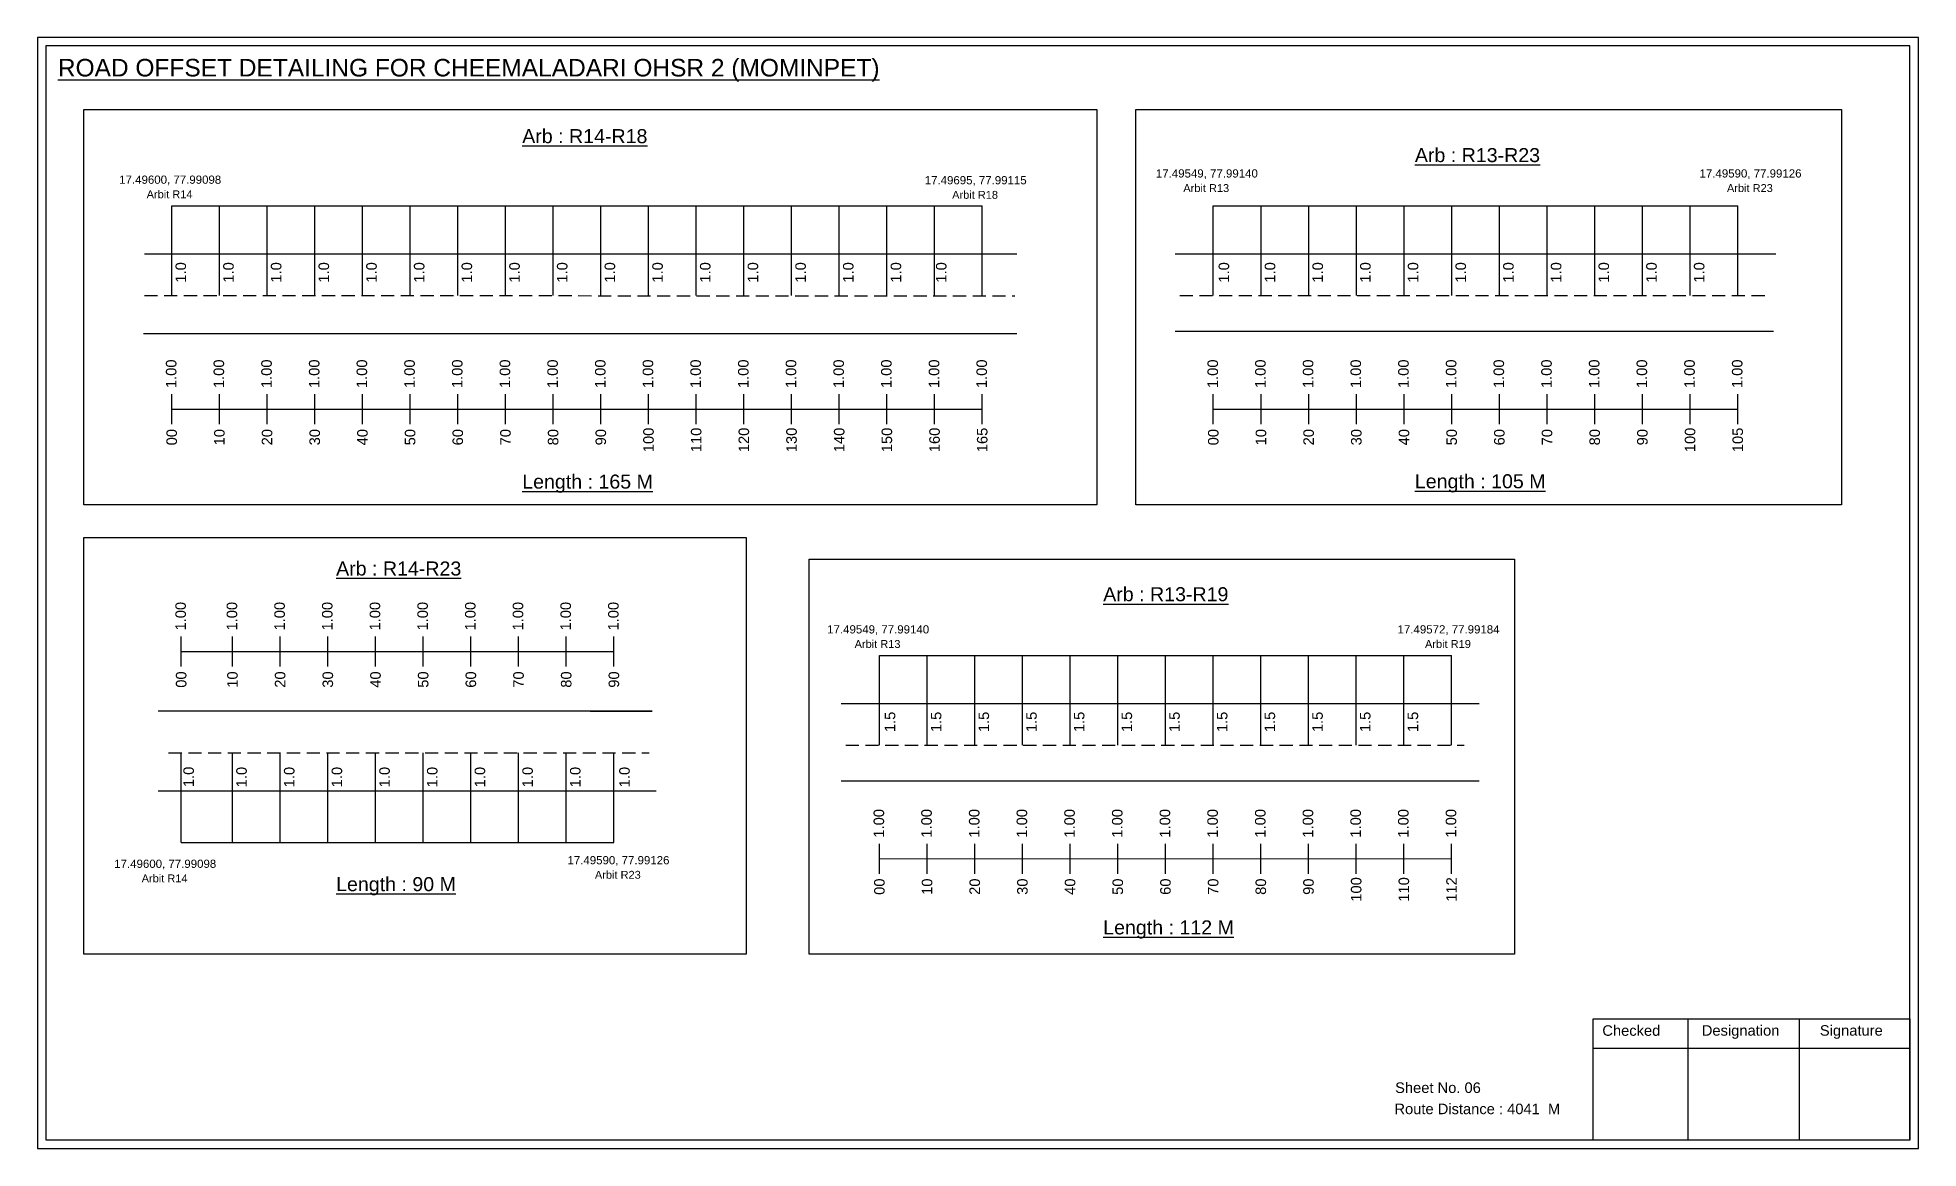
# Model space of a CAD drawing. Header units: inches. Extents: x -117 to 51867, y -12715 to 3423.
# Drawn here: x 32404 to 32941, y -2195 to -1878 of the extents above; entities that cross this region are included whole.
import ezdxf

# ---------------------------------------------------------------- set-up
doc = ezdxf.new("R2010")
doc.units = ezdxf.units.IN
doc.header["$MEASUREMENT"] = 0
doc.linetypes.add('DASHED2', pattern=[0.375, 0.25, -0.125])
doc.layers.add('PDF_Geometry', color=7, linetype='Continuous')
doc.layers.add('PDF_Text', color=5, linetype='Continuous')
doc.styles.add('PDF Arial', font='arial.ttf')
doc.styles.get("Standard").update_dxf_attribs({"font": 'arial.ttf'})

msp = doc.modelspace()

# ---------------------------------------------------------------- texts
at = {"color": 242, "true_color": 0xcd2027}
for s, height, p in [('%%UROAD OFFSET DETAILING FOR CHEEMALADARI OHSR 2 (MOMINPET)', 5, (32410.06, -1889.16)), ('%%UArb : R14-R18', 4, (32542.51, -1908.18)), ('%%UArb : R13-R23', 4, (32797.13, -1913.59)), ('%%ULength : 165 M', 4, (32542.51, -2006.68)), ('%%ULength : 105 M', 4, (32797.13, -2006.59)), ('%%UArb : R14-R23', 4, (32489.42, -2031.46)), ('%%UArb : R13-R19', 4, (32708.23, -2038.79)), ('%%ULength : 90 M', 4, (32489.42, -2121.46)), ('%%ULength : 112 M', 4, (32708.23, -2133.79))]:
    msp.add_text(s, height=height, dxfattribs=at).set_placement(p)
at = {"color": 5}
for s, height, p in [('17.49600, 77.99098', 2.34, (32427.56, -1919.76)), ('17.49695, 77.99115', 2.34, (32657.32, -1919.91)), ('17.49549, 77.99140', 2.34, (32723.26, -1917.98)), ('Arbit R13', 2.246, (32731.08, -1922.11)), ('17.49590, 77.99126', 2.34, (32878.33, -1917.98)), ('Arbit R23', 2.246, (32886.15, -1922.11)), ('Arbit R14', 2.246, (32435.38, -1923.89)), ('Arbit R18', 2.246, (32665.14, -1924.04)), ('17.49549, 77.99140', 2.34, (32629.5, -2047.98)), ('17.49572, 77.99184', 2.34, (32792.2, -2047.98)), ('Arbit R13', 2.246, (32637.32, -2052.11)), ('Arbit R19', 2.246, (32800.02, -2052.11)), ('17.49600, 77.99098', 2.34, (32426.14, -2114.82)), ('17.49590, 77.99126', 2.34, (32555.42, -2113.8)), ('Arbit R14', 2.246, (32433.96, -2118.94)), ('Arbit R23', 2.246, (32563.24, -2117.92))]:
    msp.add_text(s, height=height, dxfattribs=at).set_placement(p)
for s, p in [('1.0', (32446.61, -1947.95)), ('1.0', (32460.21, -1947.95)), ('1.0', (32473.81, -1947.95)), ('1.0', (32487.41, -1947.95)), ('1.0', (32501.01, -1947.95)), ('1.0', (32514.61, -1947.95)), ('1.0', (32528.21, -1947.95)), ('1.0', (32541.81, -1947.95)), ('1.0', (32555.41, -1947.95)), ('1.0', (32569.01, -1947.95)), ('1.0', (32582.61, -1947.95)), ('1.0', (32596.21, -1947.95)), ('1.0', (32609.81, -1947.95)), ('1.0', (32623.41, -1947.95)), ('1.0', (32637.01, -1947.95)), ('1.0', (32650.61, -1947.95)), ('1.0', (32663.53, -1947.95)), ('1.0', (32744.15, -1947.95)), ('1.0', (32757.31, -1947.95)), ('1.0', (32770.91, -1947.95)), ('1.0', (32784.51, -1947.95)), ('1.0', (32798.11, -1947.95)), ('1.0', (32811.71, -1947.95)), ('1.0', (32825.31, -1947.95)), ('1.0', (32838.91, -1947.95)), ('1.0', (32852.51, -1947.95)), ('1.0', (32866.11, -1947.95)), ('1.0', (32879.71, -1947.95)), ('1.5', (32648.92, -2076.12)), ('1.5', (32662.07, -2076.12)), ('1.5', (32675.67, -2076.12)), ('1.5', (32689.27, -2076.12)), ('1.5', (32702.87, -2076.12)), ('1.5', (32716.47, -2076.12)), ('1.5', (32730.07, -2076.12)), ('1.5', (32743.67, -2076.12)), ('1.5', (32757.27, -2076.12)), ('1.5', (32770.87, -2076.12)), ('1.5', (32784.47, -2076.12)), ('1.5', (32798.07, -2076.12)), ('1.0', (32448.85, -2091.79)), ('1.0', (32463.94, -2091.85)), ('1.0', (32477.54, -2091.85)), ('1.0', (32491.14, -2091.85)), ('1.0', (32504.74, -2091.85)), ('1.0', (32518.34, -2091.85)), ('1.0', (32531.94, -2091.85)), ('1.0', (32545.54, -2091.85)), ('1.0', (32559.14, -2091.85)), ('1.0', (32573.17, -2091.85))]:
    msp.add_text(s, height=3, rotation=90).set_placement(p)
at = {"color": 217, "true_color": 0x93278f}
for s, p in [('1.00', (32443.87, -1978.02)), ('1.00', (32457.47, -1978.02)), ('1.00', (32471.07, -1978.02)), ('1.00', (32484.67, -1978.02)), ('1.00', (32498.27, -1978.02)), ('1.00', (32511.87, -1978.02)), ('1.00', (32525.47, -1978.02)), ('1.00', (32539.07, -1978.02)), ('1.00', (32552.67, -1978.02)), ('1.00', (32566.27, -1978.02)), ('1.00', (32579.87, -1978.02)), ('1.00', (32593.47, -1978.02)), ('1.00', (32607.07, -1978.02)), ('1.00', (32620.67, -1978.02)), ('1.00', (32634.27, -1978.02)), ('1.00', (32647.87, -1978.02)), ('1.00', (32661.47, -1978.02)), ('1.00', (32675.07, -1978.02)), ('1.00', (32740.97, -1978.02)), ('1.00', (32754.57, -1978.02)), ('1.00', (32768.17, -1978.02)), ('1.00', (32781.77, -1978.02)), ('1.00', (32795.37, -1978.02)), ('1.00', (32808.97, -1978.02)), ('1.00', (32822.57, -1978.02)), ('1.00', (32836.17, -1978.02)), ('1.00', (32849.77, -1978.02)), ('1.00', (32863.37, -1978.02)), ('1.00', (32876.97, -1978.02)), ('1.00', (32890.57, -1978.02)), ('00', (32444.02, -1994.35)), ('10', (32457.62, -1994.35)), ('20', (32471.22, -1994.35)), ('30', (32484.82, -1994.35)), ('40', (32498.42, -1994.35)), ('50', (32512.02, -1994.35)), ('60', (32525.62, -1994.35)), ('70', (32539.22, -1994.35)), ('80', (32552.82, -1994.35)), ('90', (32566.42, -1994.35)), ('100', (32580.02, -1996.3)), ('110', (32593.62, -1996.3)), ('120', (32607.22, -1996.3)), ('130', (32620.82, -1996.3)), ('140', (32634.42, -1996.3)), ('150', (32648.02, -1996.3)), ('160', (32661.62, -1996.3)), ('165', (32675.22, -1996.3)), ('00', (32741.12, -1994.35)), ('10', (32754.72, -1994.35)), ('20', (32768.32, -1994.35)), ('30', (32781.92, -1994.35)), ('40', (32795.52, -1994.35)), ('50', (32809.12, -1994.35)), ('60', (32822.72, -1994.35)), ('70', (32836.32, -1994.35)), ('80', (32849.92, -1994.35)), ('90', (32863.52, -1994.35)), ('100', (32877.12, -1996.3)), ('105', (32890.72, -1996.3)), ('1.00', (32446.57, -2047.14)), ('1.00', (32461.2, -2047.14)), ('1.00', (32474.8, -2047.14)), ('1.00', (32488.4, -2047.14)), ('1.00', (32502, -2047.14)), ('1.00', (32515.6, -2047.14)), ('1.00', (32529.2, -2047.14)), ('1.00', (32542.8, -2047.14)), ('1.00', (32556.4, -2047.14)), ('1.00', (32570, -2047.14)), ('00', (32446.72, -2063.46)), ('10', (32461.35, -2063.46)), ('20', (32474.95, -2063.46)), ('30', (32488.55, -2063.46)), ('40', (32502.15, -2063.46)), ('50', (32515.75, -2063.46)), ('60', (32529.35, -2063.46)), ('70', (32542.95, -2063.46)), ('80', (32556.55, -2063.46)), ('90', (32570.15, -2063.46)), ('1.00', (32645.73, -2106.2)), ('1.00', (32659.33, -2106.2)), ('1.00', (32672.93, -2106.2)), ('1.00', (32686.53, -2106.2)), ('1.00', (32700.13, -2106.2)), ('1.00', (32713.73, -2106.2)), ('1.00', (32727.33, -2106.2)), ('1.00', (32740.93, -2106.2)), ('1.00', (32754.53, -2106.2)), ('1.00', (32768.13, -2106.2)), ('1.00', (32781.73, -2106.2)), ('1.00', (32795.33, -2106.2)), ('1.00', (32808.93, -2106.19)), ('00', (32645.88, -2122.52)), ('10', (32659.48, -2122.52)), ('20', (32673.08, -2122.52)), ('30', (32686.68, -2122.52)), ('40', (32700.28, -2122.52)), ('50', (32713.88, -2122.52)), ('60', (32727.48, -2122.52)), ('70', (32741.08, -2122.52)), ('80', (32754.68, -2122.52)), ('90', (32768.28, -2122.52)), ('100', (32781.88, -2124.47)), ('110', (32795.48, -2124.47)), ('112', (32809.08, -2124.47))]:
    msp.add_text(s, height=3, rotation=90, dxfattribs=at).set_placement(p)
for s, p in [('Sheet No. 06', (32791.49, -2179)), ('Route Distance : 4041  M', (32791.3, -2185.05))]:
    msp.add_text(s, height=3).set_placement(p)
at = {"layer": 'PDF_Text', "color": 7, "attachment_point": 7, "style": 'PDF Arial'}
for s, insert, char_height in [('Checked', (32850.6, -2162.75), 3.001), ('Designation', (32878.97, -2163.58), 3.0006), ('Signature', (32912.65, -2163.58), 3.001)]:
    msp.add_mtext(s, dxfattribs=dict(at, insert=insert, char_height=char_height))

# ---------------------------------------------------------------- linework, layer by layer
at = {"color": 5}
for p, q in [((32442.55, -1926.08), (32673.75, -1926.08)), ((32739.64, -1926.08), (32889.24, -1926.08)), ((32644.41, -2054.26), (32807.61, -2054.26)), ((32445.25, -2107.58), (32568.68, -2107.58))]:
    msp.add_line(p, q, dxfattribs=at)
for p, q in [((32442.55, -1951.62), (32442.55, -1926.08)), ((32456.15, -1951.62), (32456.15, -1926.08)), ((32469.75, -1951.62), (32469.75, -1926.08)), ((32483.35, -1951.62), (32483.35, -1926.08)), ((32496.95, -1951.62), (32496.95, -1926.08)), ((32510.55, -1951.62), (32510.55, -1926.08)), ((32524.15, -1951.62), (32524.15, -1926.08)), ((32537.75, -1951.62), (32537.75, -1926.08)), ((32551.35, -1951.62), (32551.35, -1926.08)), ((32564.95, -1951.62), (32564.95, -1926.08)), ((32578.55, -1951.62), (32578.55, -1926.08)), ((32592.15, -1951.62), (32592.15, -1926.08)), ((32605.75, -1951.62), (32605.75, -1926.08)), ((32619.35, -1951.62), (32619.35, -1926.08)), ((32632.95, -1951.62), (32632.95, -1926.08)), ((32646.55, -1951.62), (32646.55, -1926.08)), ((32660.15, -1951.62), (32660.15, -1926.08)), ((32673.75, -1951.62), (32673.75, -1926.08)), ((32739.64, -1951.62), (32739.64, -1926.08)), ((32753.24, -1951.62), (32753.24, -1926.08)), ((32766.84, -1951.62), (32766.84, -1926.08)), ((32780.44, -1951.62), (32780.44, -1926.08)), ((32794.04, -1951.62), (32794.04, -1926.08)), ((32807.64, -1951.62), (32807.64, -1926.08)), ((32821.24, -1951.62), (32821.24, -1926.08)), ((32834.84, -1951.62), (32834.84, -1926.08)), ((32848.44, -1951.62), (32848.44, -1926.08)), ((32862.04, -1951.62), (32862.04, -1926.08)), ((32875.64, -1951.62), (32875.64, -1926.08)), ((32889.24, -1951.62), (32889.24, -1926.08)), ((32434.72, -1939.74), (32524.15, -1939.74)), ((32524.15, -1939.74), (32673.75, -1939.74)), ((32673.75, -1939.74), (32683.62, -1939.74)), ((32728.77, -1939.74), (32900.12, -1939.74)), ((32434.51, -1962.42), (32683.62, -1962.42)), ((32899.43, -1961.92), (32728.77, -1961.92)), ((32644.41, -2079.79), (32644.41, -2054.26)), ((32658.01, -2079.79), (32658.01, -2054.26)), ((32671.61, -2079.79), (32671.61, -2054.26)), ((32685.21, -2079.79), (32685.21, -2054.26)), ((32698.81, -2079.79), (32698.81, -2054.26)), ((32712.41, -2079.79), (32712.41, -2054.26)), ((32726.01, -2079.79), (32726.01, -2054.26)), ((32739.61, -2079.79), (32739.61, -2054.26)), ((32753.21, -2079.79), (32753.21, -2054.26)), ((32766.81, -2079.79), (32766.81, -2054.26)), ((32780.41, -2079.79), (32780.41, -2054.26)), ((32794.01, -2079.79), (32794.01, -2054.26)), ((32807.61, -2079.79), (32807.61, -2054.26)), ((32579.55, -2070.16), (32438.69, -2070.16)), ((32561.93, -2070.16), (32579.55, -2070.16)), ((32633.53, -2067.91), (32815.43, -2067.91)), ((32445.25, -2107.58), (32445.25, -2082.04)), ((32459.88, -2107.58), (32459.88, -2082.04)), ((32473.48, -2107.58), (32473.48, -2082.04)), ((32487.08, -2107.58), (32487.08, -2082.04)), ((32500.68, -2107.58), (32500.68, -2082.04)), ((32514.28, -2107.58), (32514.28, -2082.04)), ((32527.88, -2107.58), (32527.88, -2082.04)), ((32541.48, -2107.58), (32541.48, -2082.04)), ((32555.08, -2107.58), (32555.08, -2082.04)), ((32568.68, -2107.58), (32568.68, -2082.04)), ((32815.43, -2090.09), (32633.53, -2090.09)), ((32438.69, -2092.84), (32470.81, -2092.84)), ((32470.81, -2092.84), (32580.68, -2092.84))]:
    msp.add_line(p, q)
at = {"linetype": 'DASHED2', "ltscale": 15}
for p, q in [((32434.75, -1951.62), (32682.98, -1951.71)), ((32730.04, -1951.62), (32897.64, -1951.62)), ((32634.8, -2079.79), (32811.22, -2079.79)), ((32441.66, -2082.04), (32578.7, -2082.04))]:
    msp.add_line(p, q, dxfattribs=at)
at = {"color": 217, "true_color": 0x93278f}
for p, q in [((32442.55, -1988.32), (32442.55, -1979.76)), ((32442.55, -1984.05), (32673.75, -1984)), ((32456.15, -1988.32), (32456.15, -1979.76)), ((32469.75, -1988.32), (32469.75, -1979.76)), ((32483.35, -1988.32), (32483.35, -1979.76)), ((32496.95, -1988.32), (32496.95, -1979.76)), ((32510.55, -1988.32), (32510.55, -1979.76)), ((32524.15, -1988.32), (32524.15, -1979.76)), ((32537.75, -1988.32), (32537.75, -1979.76)), ((32551.35, -1988.32), (32551.35, -1979.76)), ((32564.95, -1988.32), (32564.95, -1979.76)), ((32578.55, -1988.32), (32578.55, -1979.76)), ((32592.15, -1988.32), (32592.15, -1979.76)), ((32605.75, -1988.32), (32605.75, -1979.76)), ((32619.35, -1988.32), (32619.35, -1979.76)), ((32632.95, -1988.32), (32632.95, -1979.76)), ((32646.55, -1988.32), (32646.55, -1979.76)), ((32660.15, -1988.32), (32660.15, -1979.76)), ((32673.75, -1988.32), (32673.75, -1979.76)), ((32739.64, -1988.32), (32739.64, -1979.76)), ((32739.64, -1984.05), (32889.24, -1984.02)), ((32753.24, -1988.32), (32753.24, -1979.76)), ((32766.84, -1988.32), (32766.84, -1979.76)), ((32780.44, -1988.32), (32780.44, -1979.76)), ((32794.04, -1988.32), (32794.04, -1979.76)), ((32807.64, -1988.32), (32807.64, -1979.76)), ((32821.24, -1988.32), (32821.24, -1979.76)), ((32834.84, -1988.32), (32834.84, -1979.76)), ((32848.44, -1988.32), (32848.44, -1979.76)), ((32862.04, -1988.32), (32862.04, -1979.76)), ((32875.64, -1988.32), (32875.64, -1979.76)), ((32889.24, -1988.32), (32889.24, -1979.76)), ((32445.25, -2057.43), (32445.25, -2048.88)), ((32459.88, -2057.43), (32459.88, -2048.88)), ((32473.48, -2057.43), (32473.48, -2048.88)), ((32487.08, -2057.43), (32487.08, -2048.88)), ((32500.68, -2057.43), (32500.68, -2048.88)), ((32514.28, -2057.43), (32514.28, -2048.88)), ((32527.88, -2057.43), (32527.88, -2048.88)), ((32541.48, -2057.43), (32541.48, -2048.88)), ((32555.08, -2057.43), (32555.08, -2048.88)), ((32568.68, -2057.43), (32568.68, -2048.88)), ((32445.25, -2053.16), (32568.68, -2053.08)), ((32644.41, -2116.49), (32644.41, -2107.93)), ((32658.01, -2116.49), (32658.01, -2107.93)), ((32671.61, -2116.49), (32671.61, -2107.93)), ((32685.21, -2116.49), (32685.21, -2107.93)), ((32698.81, -2116.49), (32698.81, -2107.93)), ((32712.41, -2116.49), (32712.41, -2107.93)), ((32726.01, -2116.49), (32726.01, -2107.93)), ((32739.61, -2116.49), (32739.61, -2107.93)), ((32753.21, -2116.49), (32753.21, -2107.93)), ((32766.81, -2116.49), (32766.81, -2107.93)), ((32780.41, -2116.49), (32780.41, -2107.93)), ((32794.01, -2116.49), (32794.01, -2107.93)), ((32807.61, -2116.49), (32807.61, -2107.93)), ((32644.41, -2112.22), (32807.61, -2112.19))]:
    msp.add_line(p, q, dxfattribs=at)
for points in [[(32417.47, -1898.6), (32706.42, -1898.6), (32706.42, -2011.28), (32417.47, -2011.28)], [(32717.55, -1898.6), (32918.79, -1898.6), (32918.79, -2011.28), (32717.55, -2011.28)], [(32417.47, -2020.63), (32606.4, -2020.63), (32606.4, -2139.45), (32417.47, -2139.45)], [(32624.31, -2026.77), (32825.55, -2026.77), (32825.55, -2139.45), (32624.31, -2139.45)]]:
    msp.add_lwpolyline(points, close=True)
at = {"layer": 'PDF_Geometry'}
for points in [[(32404.28, -1878.09), (32404.28, -2194.8), (32940.75, -2194.8), (32940.75, -1878.09)], [(32406.6, -1880.42), (32406.6, -2192.38), (32938.33, -2192.38), (32938.33, -1880.42)]]:
    msp.add_lwpolyline(points, close=True, dxfattribs=at)
at = {"layer": 'PDF_Geometry', "color": 242, "true_color": 0xcc1f26}
msp.add_lwpolyline([(32938.33, -2192.48), (32847.99, -2192.48), (32847.99, -2157.86), (32938.33, -2157.86)], close=True, dxfattribs=at)
for points in [[(32874.97, -2157.86), (32874.97, -2192.48)], [(32906.7, -2157.86), (32906.7, -2192.48)], [(32847.99, -2166.24), (32938.33, -2166.24)]]:
    msp.add_lwpolyline(points, dxfattribs=at)

msp.set_redraw_order([(e.dxf.handle, doc.entitydb.next_handle()) for e in msp.query("TEXT MTEXT ATTDEF DIMENSION ARC_DIMENSION")])  # texts and dimensions are drawn at this point

doc.saveas('drawing.dxf')
